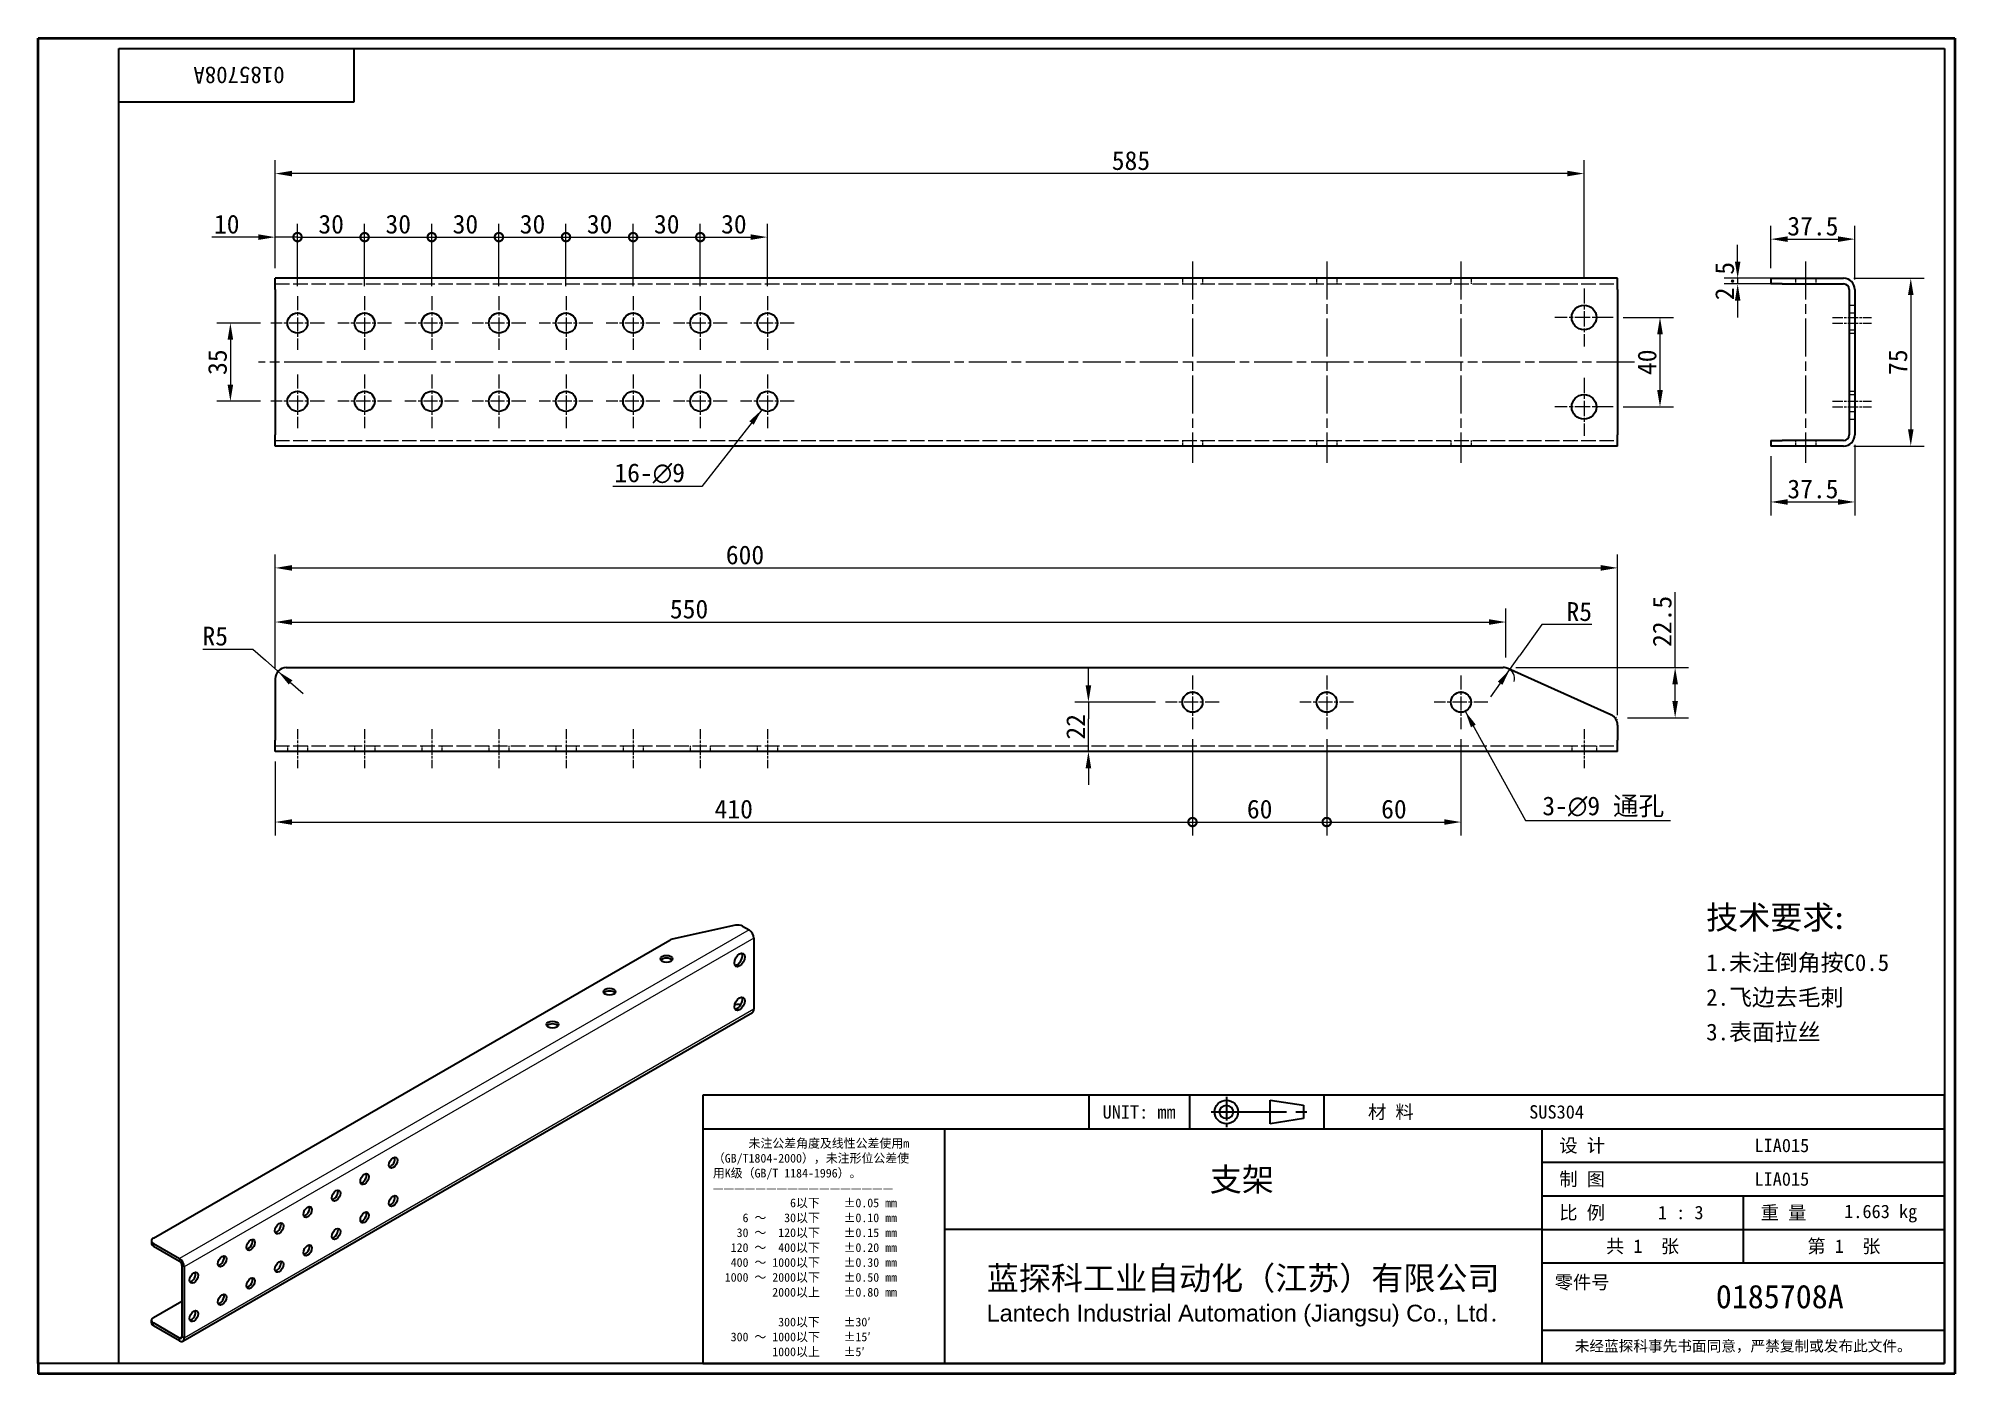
# Model space of a CAD drawing. Header units: millimetres. Extents: x 18 to 875, y 16 to 614.
import ezdxf
from ezdxf.enums import TextEntityAlignment as Align

# ---------------------------------------------------------------- set-up
doc = ezdxf.new("R2010")
doc.units = ezdxf.units.MM
doc.header["$LTSCALE"] = 3
for name, pattern in [('CHAIN', [0.3543, 0.2362, -0.0295, 0.0591, -0.0295]), ('DASHED', [0.2067, 0.1654, -0.0413]), ('DOTTED', [0.0482, 0.0069, -0.0413])]:
    doc.linetypes.add(name, pattern=pattern)
for name, color, linetype, lineweight in [('1', 7, 'Continuous', 18), ('可见 (ISO)', 7, 'Continuous', 25), ('可见窄的 (ISO)', 7, 'Continuous', 18), ('图框 (ISO)', 7, 'Continuous', 35), ('标题 (ISO)', 7, 'Continuous', 25), ('草图几何图元 (ISO)', 7, 'Continuous', 18)]:
    doc.layers.add(name, color=color, linetype=linetype, lineweight=lineweight)
for name, color, linetype, lineweight, true_color in [('中心标记 (ISO)', 1, 'CHAIN', 18, 0xff0000), ('中心线 (ISO)', 1, 'CHAIN', 18, 0xff0000), ('尺寸 (ISO)', 7, 'Continuous', 18, 0x008000), ('符号 (ISO)', 7, 'Continuous', 18, 0x008000), ('隐藏 (ISO)', 5, 'DASHED', 18, 0x0000ff)]:
    doc.layers.add(name, color=color, linetype=linetype, lineweight=lineweight, true_color=true_color)
doc.styles.add('文本样式164', font='SimSun.ttf')
doc.styles.add('文本样式165', font='SimSun.ttf')
doc.styles.add('文本样式74', font='SimSun.ttf')
doc.styles.add('最新国标', font='simfang.ttf')
doc.styles.add('注释文本 (ISO)', font='simfang.ttf')
doc.dimstyles.new('默认 (GB)', dxfattribs={"dimscale": 3, "dimtxt": 2.8, "dimasz": 2.5, "dimexe": 2, "dimexo": 1.5, "dimgap": 0.5, "dimtad": 1, "dimtoh": 1, "dimdsep": 46, "dimtxsty": '最新国标', "dimcen": 0.09, "dimdle": 10, "dimclrd": 256, "dimclre": 256, "dimclrt": 256, "dimazin": 2, "dimtfac": 0.535714, "dimtdec": 3, "dimtmove": 0, "dimatfit": 3, "dimfxl": 0, "dimtolj": 1, "dimlwd": -1, "dimlwe": -1, "dimarcsym": 0})
doc.dimstyles.new('默认 (GB)$7', dxfattribs={"dimscale": 3, "dimtxt": 2.8, "dimasz": 2.5, "dimexe": 2, "dimexo": 1.5, "dimgap": 0.5, "dimtad": 1, "dimtoh": 1, "dimdsep": 46, "dimtxsty": '最新国标', "dimcen": 0.09, "dimdle": 10, "dimclrd": 256, "dimclre": 256, "dimclrt": 256, "dimazin": 2, "dimtfac": 0.535714, "dimtdec": 3, "dimtmove": 0, "dimatfit": 3, "dimfxl": 0, "dimtolj": 1, "dimlwd": -1, "dimlwe": -1, "dimarcsym": 0})

msp = doc.modelspace()

# ---------------------------------------------------------------- texts
at = {"layer": '符号 (ISO)'}
for s, insert, char_height, width, attachment_point, line_spacing_factor, style in [('16-\\fAIGDT|b0|i0;{\\H8.4000;n}\\fFangSong|b0|i0;{\\H8.4000;9 }', (307.021, 414.508), 8.4, 41.26063, 9, 0.49, '最新国标'), ('3-\\fAIGDT|b0|i0;{\\H8.4000;n}\\fFangSong|b0|i0;{\\H8.4000;9 通孔}', (690.188, 265.232), 8.4, 60.31242, 7, 0.49, '最新国标'), ('{\\H1.75x;技术要求\\fCalibri|b0|i0|c0|p34;:\\fFangSong|b0|i0|c134|p49;\\P\\H0.71429x;1.未注倒角按C0.5\\P2.飞边去毛刺\\P3.表面拉丝}', (763.441, 195.224), 6, 89.82456, 4, 1.240703, '注释文本 (ISO)')]:
    msp.add_mtext(s, dxfattribs=dict(at, insert=insert, char_height=char_height, width=width, attachment_point=attachment_point, line_spacing_factor=line_spacing_factor, style=style))

# ---------------------------------------------------------------- blocks, each defined once
blk = doc.blocks.new('图框 最新国标')
at = {"layer": '图框 (ISO)'}
for p, q in [((6, 7), (6, 204.5)), ((6, 204.5), (291.5, 204.5)), ((291.5, 204.5), (291.5, 5.5)), ((6, 7), (6, 5.5)), ((6, 7), (6, 5.5)), ((291.5, 5.5), (6, 5.5))]:
    blk.add_line(p, q, dxfattribs=at)
at = {"layer": '图框 (ISO)', "color": 7, "linetype": 'Continuous', "lineweight": 25}
for p, q in [((18, 203), (290, 203)), ((18, 7), (18, 203)), ((18, 203), (290, 203)), ((53, 203), (53, 195)), ((290, 203), (290, 7)), ((290, 203), (290, 7)), ((53, 195), (18, 195)), ((290, 7), (6, 7)), ((290, 7), (18, 7))]:
    blk.add_line(p, q, dxfattribs=at)
at = {"layer": '图框 (ISO)', "style": '文本样式74'}
blk.add_attdef('零件代号_001', (42.7, 200.25), '', height=2.5, rotation=180, dxfattribs=at)
blk = doc.blocks.new('标题栏 最新国标')
at = {"layer": '标题 (ISO)'}
for p, q in [((381.98, -183.84), (196.98, -183.84)), ((196.98, -183.84), (196.98, -223.84)), ((254.48, -183.84), (254.48, -188.84)), ((269.48, -183.84), (269.48, -188.84)), ((281.48, -188.09), (281.48, -184.59)), ((281.48, -184.59), (286.48, -185.34)), ((286.48, -185.34), (286.48, -187.34)), ((289.48, -183.84), (289.48, -188.84)), ((381.98, -223.84), (381.98, -183.84)), ((383.48, -183.84), (383.48, -225.34)), ((286.48, -187.34), (281.48, -188.09)), ((196.98, -188.84), (381.98, -188.84)), ((232.98, -188.84), (232.98, -223.84)), ((321.98, -188.84), (321.98, -223.84)), ((321.98, -193.84), (381.98, -193.84)), ((321.98, -198.84), (381.98, -198.84)), ((351.98, -198.84), (351.98, -208.84)), ((321.98, -203.84), (232.98, -203.84)), ((321.98, -203.84), (381.98, -203.84)), ((321.98, -208.84), (381.98, -208.84)), ((321.98, -218.84), (381.98, -218.84)), ((196.98, -223.84), (381.98, -223.84)), ((383.48, -225.34), (196.98, -225.34))]:
    blk.add_line(p, q, dxfattribs=at)
at = {"layer": '标题 (ISO)', "linetype": 'CHAIN', "ltscale": 5.000333}
blk.add_line((274.98, -184.09), (274.98, -188.59), dxfattribs=at)
at = {"layer": '标题 (ISO)', "linetype": 'CHAIN', "ltscale": 15.834605}
blk.add_line((272.73, -186.34), (286.98, -186.34), dxfattribs=at)
at = {"layer": '标题 (ISO)'}
for radius in [1.75, 1]:
    blk.add_circle((274.98, -186.34), radius, dxfattribs=at)
at = {"layer": '1', "style": '文本样式164'}
for s, p in [('UNIT: mm', (261.98, -186.34)), ('材 料', (299.48, -186.34)), ('设 计', (327.98, -191.34)), ('制 图', (327.98, -196.34)), ('比 例', (327.98, -201.34)), ('重 量', (357.98, -201.34)), ('共 1  张', (336.98, -206.34)), ('第 1  张', (366.98, -206.34))]:
    blk.add_text(s, height=2, dxfattribs=at).set_placement(p, align=Align.MIDDLE_CENTER)
at = {"layer": '标题 (ISO)', "style": '注释文本 (ISO)'}
for s, insert, char_height, attachment_point, line_spacing_factor in [('\\fSimSun|b0|i0;{\\H1.3000;      未注公差角度及线性公差使用m\\P}\\fSimSun|b0|i0;{\\H1.3000;（GB/T1804-2000），未注形位公差使\\P}\\fSimSun|b0|i0;{\\H1.3000;用K级（GB/T 1184-1996）。\\P}\\fSimSun|b0|i0;{\\H1.3000;—————————————————\\P}\\fSimSun|b0|i0;{\\H1.3000;             6以下    ±0.05 mm\\P}\\fSimSun|b0|i0;{\\H1.3000;     6 ～   30以下    ±0.10 mm\\P}\\fSimSun|b0|i0;{\\H1.3000;    30 ～  120以下    ±0.15 mm\\P}\\fSimSun|b0|i0;{\\H1.3000;   120 ～  400以下    ±0.20 mm\\P}\\fSimSun|b0|i0;{\\H1.3000;   400 ～ 1000以下    ±0.30 mm\\P}\\fSimSun|b0|i0;{\\H1.3000;  1000 ～ 2000以下    ±0.50 mm\\P}\\fSimSun|b0|i0;{\\H1.3000;          2000以上    ±0.80 mm\\P}\\fSimSun|b0|i0;{\\H1.3000;\\P}\\fSimSun|b0|i0;{\\H1.3000;           300以下    ±30′\\P}\\fSimSun|b0|i0;{\\H1.3000;   300 ～ 1000以下    ±15′\\P}\\fSimSun|b0|i0;{\\H1.3000;          1000以上    ±5′}', (198.48, -206.63), 1.3, 4, 1.023913), ('{\\fMicrosoft YaHei|b0|i0|c134|p34;\\H1.75x;蓝探科工业自动化（江苏）有限公司\\P\\fArial|b0|i0|c0|p34;\\H0.71429x;Lantech Industrial Automation (Jiangsu) Co., Ltd\\fFangSong|b0|i0|c134|p49;.\\H1.15195x; }', (277.48, -213.84), 2, 5, 0.978695)]:
    blk.add_mtext(s, dxfattribs=dict(at, insert=insert, char_height=char_height, attachment_point=attachment_point, line_spacing_factor=line_spacing_factor))
at = {"layer": '标题 (ISO)', "attachment_point": 5, "style": '注释文本 (ISO)'}
for s, insert, char_height in [('\\fFangSong|b0|i0;零件号', (327.98, -211.84), 2), ('\\fSimSun|b0|i0;{\\H1.6000;未经蓝探科事先书面同意，严禁复制或发布此文件。}', (351.98, -221.34), 1.6)]:
    blk.add_mtext(s, dxfattribs=dict(at, insert=insert, char_height=char_height))
at = {"layer": '标题 (ISO)'}
for tag, p, height, style in [('材料_001', (320.09, -187.33), 2, '注释文本 (ISO)'), ('设计人_001', (353.65, -192.33), 2, '注释文本 (ISO)'), ('库存编号_001', (272.51, -198.15), 3.5, '文本样式165'), ('设计人_001', (353.65, -197.33), 2, '注释文本 (ISO)'), ('视图比例_001', (339.26, -202.33), 2, '注释文本 (ISO)'), ('质量\\P3;_001', (367.02, -202.16), 2, '注释文本 (ISO)'), ('零件代号_001', (347.9, -215.59), 3.5, '文本样式165')]:
    blk.add_attdef(tag, p, '', height=height, dxfattribs=dict(at, style=style))
blk = doc.blocks.new('*D5')
at = {"layer": 'Defpoints', "color": 0, "transparency": 16777216}
for p in [(797.38, 506.21), (777.51, 503.71), (797.38, 503.71)]:
    blk.add_point(p, dxfattribs=at)
at = {"layer": '尺寸 (ISO)', "color": 116, "true_color": 0x00803f, "transparency": 16777216}
for p, q in [((777.51, 513.71), (777.51, 521.21)), ((792.88, 506.21), (771.51, 506.21)), ((777.51, 506.21), (777.51, 503.71)), ((792.88, 503.71), (771.51, 503.71)), ((777.51, 496.21), (777.51, 488.71))]:
    blk.add_line(p, q, dxfattribs=at)
for points in [[(776.26, 513.71), (778.76, 513.71), (777.51, 506.21)], [(776.26, 496.21), (778.76, 496.21), (777.51, 503.71)]]:
    blk.add_solid(points, dxfattribs=at)
at = {"layer": '尺寸 (ISO)', "transparency": 16777216, "insert": (771.74, 504.96), "char_height": 8.4, "attachment_point": 5, "rotation": 90, "style": '最新国标'}
blk.add_mtext('\\A1;2.5', dxfattribs=at)
blk = doc.blocks.new('*D6')
at = {"layer": 'Defpoints', "color": 0, "transparency": 16777216}
for p in [(829.88, 523.72), (792.38, 506.21), (829.88, 501.21)]:
    blk.add_point(p, dxfattribs=at)
at = {"layer": '尺寸 (ISO)', "color": 116, "true_color": 0x00803f, "transparency": 16777216}
for p, q in [((792.38, 510.71), (792.38, 529.72)), ((799.88, 523.72), (822.38, 523.72)), ((829.88, 505.71), (829.88, 529.72))]:
    blk.add_line(p, q, dxfattribs=at)
for points in [[(799.88, 524.97), (799.88, 522.47), (792.38, 523.72)], [(822.38, 524.97), (822.38, 522.47), (829.88, 523.72)]]:
    blk.add_solid(points, dxfattribs=at)
at = {"layer": '尺寸 (ISO)', "transparency": 16777216, "insert": (811.13, 529.49), "char_height": 8.4, "attachment_point": 5, "style": '最新国标'}
blk.add_mtext('\\A1;37.5', dxfattribs=at)
blk = doc.blocks.new('*D7')
at = {"layer": 'Defpoints', "color": 0, "transparency": 16777216}
for p in [(721.84, 488.71), (742.8, 488.71), (721.84, 448.71)]:
    blk.add_point(p, dxfattribs=at)
at = {"layer": '尺寸 (ISO)', "color": 116, "true_color": 0x00803f, "transparency": 16777216}
for p, q in [((726.34, 488.71), (748.8, 488.71)), ((742.8, 456.21), (742.8, 481.21)), ((726.34, 448.71), (748.8, 448.71))]:
    blk.add_line(p, q, dxfattribs=at)
for points in [[(741.55, 481.21), (744.05, 481.21), (742.8, 488.71)], [(741.55, 456.21), (744.05, 456.21), (742.8, 448.71)]]:
    blk.add_solid(points, dxfattribs=at)
at = {"layer": '尺寸 (ISO)', "transparency": 16777216, "insert": (737.05, 468.68), "char_height": 8.4, "attachment_point": 5, "rotation": 90, "style": '最新国标'}
blk.add_mtext('\\A1;40', dxfattribs=at)
blk = doc.blocks.new('*D8')
at = {"layer": 'Defpoints', "color": 0, "transparency": 16777216}
for p in [(121.84, 486.21), (103.84, 451.21), (121.84, 451.21)]:
    blk.add_point(p, dxfattribs=at)
at = {"layer": '尺寸 (ISO)', "color": 116, "true_color": 0x00803f, "transparency": 16777216}
for p, q in [((117.34, 486.21), (97.84, 486.21)), ((103.84, 478.71), (103.84, 458.71)), ((117.34, 451.21), (97.84, 451.21))]:
    blk.add_line(p, q, dxfattribs=at)
for points in [[(102.59, 478.71), (105.09, 478.71), (103.84, 486.21)], [(102.59, 458.71), (105.09, 458.71), (103.84, 451.21)]]:
    blk.add_solid(points, dxfattribs=at)
at = {"layer": '尺寸 (ISO)', "transparency": 16777216, "insert": (98.1, 468.71), "char_height": 8.4, "attachment_point": 5, "rotation": 90, "style": '最新国标'}
blk.add_mtext('\\A1;35', dxfattribs=at)
blk = doc.blocks.new('*D9')
at = {"layer": 'Defpoints', "color": 0, "transparency": 16777216}
for p in [(673.84, 352.54), (123.84, 327.2), (673.84, 332.2)]:
    blk.add_point(p, dxfattribs=at)
at = {"layer": '尺寸 (ISO)', "color": 116, "true_color": 0x00803f, "transparency": 16777216}
for p, q in [((123.84, 331.7), (123.84, 358.54)), ((131.34, 352.54), (666.34, 352.54)), ((673.84, 336.7), (673.84, 358.54))]:
    blk.add_line(p, q, dxfattribs=at)
for points in [[(131.34, 353.79), (131.34, 351.29), (123.84, 352.54)], [(666.34, 353.79), (666.34, 351.29), (673.84, 352.54)]]:
    blk.add_solid(points, dxfattribs=at)
at = {"layer": '尺寸 (ISO)', "transparency": 16777216, "insert": (308.84, 358.29), "char_height": 8.4, "attachment_point": 5, "style": '最新国标'}
blk.add_mtext('\\A1;550', dxfattribs=at)
blk = doc.blocks.new('*D10')
at = {"layer": 'Defpoints', "color": 0, "transparency": 16777216}
for p in [(673.84, 332.2), (723.84, 309.7), (749.57, 309.7)]:
    blk.add_point(p, dxfattribs=at)
at = {"layer": '尺寸 (ISO)', "color": 116, "true_color": 0x00803f, "transparency": 16777216}
for p, q in [((749.57, 332.2), (749.57, 365.89)), ((678.34, 332.2), (755.57, 332.2)), ((749.57, 317.2), (749.57, 324.7)), ((728.34, 309.7), (755.57, 309.7))]:
    blk.add_line(p, q, dxfattribs=at)
for points in [[(748.32, 324.7), (750.82, 324.7), (749.57, 332.2)], [(748.32, 317.2), (750.82, 317.2), (749.57, 309.7)]]:
    blk.add_solid(points, dxfattribs=at)
at = {"layer": '尺寸 (ISO)', "transparency": 16777216, "insert": (743.8, 352.8), "char_height": 8.4, "attachment_point": 5, "rotation": 90, "style": '最新国标'}
blk.add_mtext('\\A1;22.5', dxfattribs=at)
blk = doc.blocks.new('*D11')
at = {"layer": 'Defpoints', "color": 0, "transparency": 16777216}
for p in [(672.77, 327.2), (675.66, 331.28)]:
    blk.add_point(p, dxfattribs=at)
at = {"layer": '尺寸 (ISO)', "color": 116, "true_color": 0x00803f, "transparency": 16777216}
for p, q in [((689.92, 351.42), (679.99, 337.41)), ((712.27, 351.42), (689.92, 351.42)), ((675.66, 331.28), (679.99, 337.41)), ((672.77, 327.2), (675.66, 331.28)), ((671.33, 325.16), (666.99, 319.04))]:
    blk.add_line(p, q, dxfattribs=at)
blk.add_arc((672.77, 327.2), 5, 345.94095, 65.77225, dxfattribs=at)
blk.add_solid([(670.31, 325.89), (672.35, 324.44), (675.66, 331.28)], dxfattribs=at)
at = {"layer": '尺寸 (ISO)', "transparency": 16777216, "insert": (706.7, 357.16), "char_height": 8.4, "attachment_point": 5, "style": '最新国标'}
blk.add_mtext('\\A1;R5', dxfattribs=at)
blk = doc.blocks.new('*D12')
at = {"layer": 'Defpoints', "color": 0, "transparency": 16777216}
for p in [(125.1, 330.51), (128.84, 327.2)]:
    blk.add_point(p, dxfattribs=at)
at = {"layer": '尺寸 (ISO)', "color": 116, "true_color": 0x00803f, "transparency": 16777216}
for p, q in [((91.5, 340.44), (113.85, 340.44)), ((113.85, 340.44), (119.48, 335.48)), ((125.1, 330.51), (119.48, 335.48)), ((128.84, 327.2), (125.1, 330.51)), ((130.72, 325.55), (136.34, 320.58))]:
    blk.add_line(p, q, dxfattribs=at)
blk.add_solid([(131.55, 326.49), (129.89, 324.61), (125.1, 330.51)], dxfattribs=at)
at = {"layer": '尺寸 (ISO)', "transparency": 16777216, "insert": (97.07, 346.19), "char_height": 8.4, "attachment_point": 5, "style": '最新国标'}
blk.add_mtext('\\A1;R5', dxfattribs=at)
blk = doc.blocks.new('*D13')
at = {"layer": 'Defpoints', "color": 0, "transparency": 16777216}
for p in [(824.88, 506.21), (824.88, 431.21), (854.88, 431.21)]:
    blk.add_point(p, dxfattribs=at)
at = {"layer": '尺寸 (ISO)', "color": 116, "true_color": 0x00803f, "transparency": 16777216}
for p, q in [((829.38, 506.21), (860.88, 506.21)), ((854.88, 498.71), (854.88, 438.71)), ((829.38, 431.21), (860.88, 431.21))]:
    blk.add_line(p, q, dxfattribs=at)
for points in [[(853.63, 498.71), (856.13, 498.71), (854.88, 506.21)], [(853.63, 438.71), (856.13, 438.71), (854.88, 431.21)]]:
    blk.add_solid(points, dxfattribs=at)
at = {"layer": '尺寸 (ISO)', "transparency": 16777216, "insert": (849.14, 468.71), "char_height": 8.4, "attachment_point": 5, "rotation": 90, "style": '最新国标'}
blk.add_mtext('\\A1;75', dxfattribs=at)
blk = doc.blocks.new('*D14')
at = {"layer": 'Defpoints', "color": 0, "transparency": 16777216}
for p in [(792.38, 431.21), (829.88, 436.21), (829.88, 406.21)]:
    blk.add_point(p, dxfattribs=at)
at = {"layer": '尺寸 (ISO)', "color": 116, "true_color": 0x00803f, "transparency": 16777216}
for p, q in [((829.88, 431.71), (829.88, 400.21)), ((792.38, 426.71), (792.38, 400.21)), ((799.88, 406.21), (822.38, 406.21))]:
    blk.add_line(p, q, dxfattribs=at)
for points in [[(799.88, 407.46), (799.88, 404.96), (792.38, 406.21)], [(822.38, 407.46), (822.38, 404.96), (829.88, 406.21)]]:
    blk.add_solid(points, dxfattribs=at)
at = {"layer": '尺寸 (ISO)', "transparency": 16777216, "insert": (811.13, 411.98), "char_height": 8.4, "attachment_point": 5, "style": '最新国标'}
blk.add_mtext('\\A1;37.5', dxfattribs=at)
blk = doc.blocks.new('*D15')
at = {"layer": 'Defpoints', "color": 0, "transparency": 16777216}
for p in [(123.84, 553.03), (123.84, 506.21), (708.84, 501.71)]:
    blk.add_point(p, dxfattribs=at)
at = {"layer": '尺寸 (ISO)', "color": 116, "true_color": 0x00803f, "transparency": 16777216}
for p, q in [((123.84, 510.71), (123.84, 559.03)), ((708.84, 506.21), (708.84, 559.03)), ((701.34, 553.03), (131.34, 553.03))]:
    blk.add_line(p, q, dxfattribs=at)
for points in [[(131.34, 554.28), (131.34, 551.78), (123.84, 553.03)], [(701.34, 554.28), (701.34, 551.78), (708.84, 553.03)]]:
    blk.add_solid(points, dxfattribs=at)
at = {"layer": '尺寸 (ISO)', "transparency": 16777216, "insert": (506.34, 558.78), "char_height": 8.4, "attachment_point": 5, "style": '最新国标'}
blk.add_mtext('\\A1;585', dxfattribs=at)
blk = doc.blocks.new('_DotSmall')
at = {"color": 0, "linetype": 'ByBlock', "const_width": 0.5}
blk.add_lwpolyline([(-0.0625, 0, 1), (0.0625, 0, 1)], format="xyb", close=True, dxfattribs=at)
blk = doc.blocks.new('*D16')
at = {"layer": 'Defpoints', "color": 0, "transparency": 16777216}
for p in [(133.84, 524.62), (123.84, 506.21), (133.84, 498.21)]:
    blk.add_point(p, dxfattribs=at)
at = {"layer": '尺寸 (ISO)', "color": 116, "true_color": 0x00803f, "transparency": 16777216}
for p, q in [((116.34, 524.62), (95.57, 524.62)), ((123.84, 510.71), (123.84, 530.62)), ((133.84, 524.62), (123.84, 524.62)), ((133.84, 502.71), (133.84, 530.62)), ((133.84, 524.62), (148.84, 524.62))]:
    blk.add_line(p, q, dxfattribs=at)
blk.add_solid([(116.34, 525.87), (116.34, 523.37), (123.84, 524.62)], dxfattribs=at)
at = {"layer": '尺寸 (ISO)', "color": 116, "true_color": 0x00803f, "transparency": 16777216, "xscale": 7.5, "yscale": 7.5, "zscale": 7.5, "rotation": 180}
blk.add_blockref('_DotSmall', (133.84, 524.62), dxfattribs=at)
at = {"layer": '尺寸 (ISO)', "transparency": 16777216, "insert": (102.21, 530.37), "char_height": 8.4, "attachment_point": 5, "style": '最新国标'}
blk.add_mtext('\\A1;10', dxfattribs=at)
blk = doc.blocks.new('*D18')
at = {"layer": 'Defpoints', "color": 0, "transparency": 16777216}
for p in [(163.84, 524.62), (133.84, 498.21), (163.84, 498.21)]:
    blk.add_point(p, dxfattribs=at)
at = {"layer": '尺寸 (ISO)', "color": 116, "true_color": 0x00803f, "transparency": 16777216}
for p, q in [((133.84, 502.71), (133.84, 530.62)), ((133.84, 524.62), (163.84, 524.62)), ((163.84, 502.71), (163.84, 530.62))]:
    blk.add_line(p, q, dxfattribs=at)
at = {"layer": '尺寸 (ISO)', "color": 116, "true_color": 0x00803f, "transparency": 16777216, "xscale": 7.5, "yscale": 7.5, "zscale": 7.5, "rotation": 180}
blk.add_blockref('_DotSmall', (133.84, 524.62), dxfattribs=at)
at = {"layer": '尺寸 (ISO)', "color": 116, "true_color": 0x00803f, "transparency": 16777216, "xscale": 7.5, "yscale": 7.5, "zscale": 7.5}
blk.add_blockref('_DotSmall', (163.84, 524.62), dxfattribs=at)
at = {"layer": '尺寸 (ISO)', "transparency": 16777216, "insert": (148.87, 530.37), "char_height": 8.4, "attachment_point": 5, "style": '最新国标'}
blk.add_mtext('\\A1;30', dxfattribs=at)
blk = doc.blocks.new('*D19')
at = {"layer": 'Defpoints', "color": 0, "transparency": 16777216}
for p in [(193.84, 524.62), (163.84, 498.21), (193.84, 498.21)]:
    blk.add_point(p, dxfattribs=at)
at = {"layer": '尺寸 (ISO)', "color": 116, "true_color": 0x00803f, "transparency": 16777216}
for p, q in [((163.84, 502.71), (163.84, 530.62)), ((163.84, 524.62), (193.84, 524.62)), ((193.84, 502.71), (193.84, 530.62))]:
    blk.add_line(p, q, dxfattribs=at)
at = {"layer": '尺寸 (ISO)', "color": 116, "true_color": 0x00803f, "transparency": 16777216, "xscale": 7.5, "yscale": 7.5, "zscale": 7.5, "rotation": 180}
blk.add_blockref('_DotSmall', (163.84, 524.62), dxfattribs=at)
at = {"layer": '尺寸 (ISO)', "color": 116, "true_color": 0x00803f, "transparency": 16777216, "xscale": 7.5, "yscale": 7.5, "zscale": 7.5}
blk.add_blockref('_DotSmall', (193.84, 524.62), dxfattribs=at)
at = {"layer": '尺寸 (ISO)', "transparency": 16777216, "insert": (178.87, 530.37), "char_height": 8.4, "attachment_point": 5, "style": '最新国标'}
blk.add_mtext('\\A1;30', dxfattribs=at)
blk = doc.blocks.new('*D20')
at = {"layer": 'Defpoints', "color": 0, "transparency": 16777216}
for p in [(223.84, 524.62), (193.84, 498.21), (223.84, 498.21)]:
    blk.add_point(p, dxfattribs=at)
at = {"layer": '尺寸 (ISO)', "color": 116, "true_color": 0x00803f, "transparency": 16777216}
for p, q in [((193.84, 502.71), (193.84, 530.62)), ((193.84, 524.62), (223.84, 524.62)), ((223.84, 502.71), (223.84, 530.62))]:
    blk.add_line(p, q, dxfattribs=at)
at = {"layer": '尺寸 (ISO)', "color": 116, "true_color": 0x00803f, "transparency": 16777216, "xscale": 7.5, "yscale": 7.5, "zscale": 7.5, "rotation": 180}
blk.add_blockref('_DotSmall', (193.84, 524.62), dxfattribs=at)
at = {"layer": '尺寸 (ISO)', "color": 116, "true_color": 0x00803f, "transparency": 16777216, "xscale": 7.5, "yscale": 7.5, "zscale": 7.5}
blk.add_blockref('_DotSmall', (223.84, 524.62), dxfattribs=at)
at = {"layer": '尺寸 (ISO)', "transparency": 16777216, "insert": (208.87, 530.37), "char_height": 8.4, "attachment_point": 5, "style": '最新国标'}
blk.add_mtext('\\A1;30', dxfattribs=at)
blk = doc.blocks.new('*D21')
at = {"layer": 'Defpoints', "color": 0, "transparency": 16777216}
for p in [(253.84, 524.62), (223.84, 498.21), (253.84, 498.21)]:
    blk.add_point(p, dxfattribs=at)
at = {"layer": '尺寸 (ISO)', "color": 116, "true_color": 0x00803f, "transparency": 16777216}
for p, q in [((223.84, 502.71), (223.84, 530.62)), ((223.84, 524.62), (253.84, 524.62)), ((253.84, 502.71), (253.84, 530.62))]:
    blk.add_line(p, q, dxfattribs=at)
at = {"layer": '尺寸 (ISO)', "color": 116, "true_color": 0x00803f, "transparency": 16777216, "xscale": 7.5, "yscale": 7.5, "zscale": 7.5, "rotation": 180}
blk.add_blockref('_DotSmall', (223.84, 524.62), dxfattribs=at)
at = {"layer": '尺寸 (ISO)', "color": 116, "true_color": 0x00803f, "transparency": 16777216, "xscale": 7.5, "yscale": 7.5, "zscale": 7.5}
blk.add_blockref('_DotSmall', (253.84, 524.62), dxfattribs=at)
at = {"layer": '尺寸 (ISO)', "transparency": 16777216, "insert": (238.87, 530.37), "char_height": 8.4, "attachment_point": 5, "style": '最新国标'}
blk.add_mtext('\\A1;30', dxfattribs=at)
blk = doc.blocks.new('*D22')
at = {"layer": 'Defpoints', "color": 0, "transparency": 16777216}
for p in [(283.84, 524.62), (253.84, 498.21), (283.84, 498.21)]:
    blk.add_point(p, dxfattribs=at)
at = {"layer": '尺寸 (ISO)', "color": 116, "true_color": 0x00803f, "transparency": 16777216}
for p, q in [((253.84, 502.71), (253.84, 530.62)), ((253.84, 524.62), (283.84, 524.62)), ((283.84, 502.71), (283.84, 530.62))]:
    blk.add_line(p, q, dxfattribs=at)
at = {"layer": '尺寸 (ISO)', "color": 116, "true_color": 0x00803f, "transparency": 16777216, "xscale": 7.5, "yscale": 7.5, "zscale": 7.5, "rotation": 180}
blk.add_blockref('_DotSmall', (253.84, 524.62), dxfattribs=at)
at = {"layer": '尺寸 (ISO)', "color": 116, "true_color": 0x00803f, "transparency": 16777216, "xscale": 7.5, "yscale": 7.5, "zscale": 7.5}
blk.add_blockref('_DotSmall', (283.84, 524.62), dxfattribs=at)
at = {"layer": '尺寸 (ISO)', "transparency": 16777216, "insert": (268.87, 530.37), "char_height": 8.4, "attachment_point": 5, "style": '最新国标'}
blk.add_mtext('\\A1;30', dxfattribs=at)
blk = doc.blocks.new('*D23')
at = {"layer": 'Defpoints', "color": 0, "transparency": 16777216}
for p in [(313.84, 524.62), (283.84, 498.21), (313.84, 498.21)]:
    blk.add_point(p, dxfattribs=at)
at = {"layer": '尺寸 (ISO)', "color": 116, "true_color": 0x00803f, "transparency": 16777216}
for p, q in [((283.84, 502.71), (283.84, 530.62)), ((283.84, 524.62), (313.84, 524.62)), ((313.84, 502.71), (313.84, 530.62))]:
    blk.add_line(p, q, dxfattribs=at)
at = {"layer": '尺寸 (ISO)', "color": 116, "true_color": 0x00803f, "transparency": 16777216, "xscale": 7.5, "yscale": 7.5, "zscale": 7.5, "rotation": 180}
blk.add_blockref('_DotSmall', (283.84, 524.62), dxfattribs=at)
at = {"layer": '尺寸 (ISO)', "color": 116, "true_color": 0x00803f, "transparency": 16777216, "xscale": 7.5, "yscale": 7.5, "zscale": 7.5}
blk.add_blockref('_DotSmall', (313.84, 524.62), dxfattribs=at)
at = {"layer": '尺寸 (ISO)', "transparency": 16777216, "insert": (298.87, 530.37), "char_height": 8.4, "attachment_point": 5, "style": '最新国标'}
blk.add_mtext('\\A1;30', dxfattribs=at)
blk = doc.blocks.new('*D24')
at = {"layer": 'Defpoints', "color": 0, "transparency": 16777216}
for p in [(343.84, 524.62), (313.84, 498.21), (343.84, 498.21)]:
    blk.add_point(p, dxfattribs=at)
at = {"layer": '尺寸 (ISO)', "color": 116, "true_color": 0x00803f, "transparency": 16777216}
for p, q in [((313.84, 502.71), (313.84, 530.62)), ((313.84, 524.62), (336.34, 524.62)), ((343.84, 502.71), (343.84, 530.62))]:
    blk.add_line(p, q, dxfattribs=at)
blk.add_solid([(336.34, 525.87), (336.34, 523.37), (343.84, 524.62)], dxfattribs=at)
at = {"layer": '尺寸 (ISO)', "color": 116, "true_color": 0x00803f, "transparency": 16777216, "xscale": 7.5, "yscale": 7.5, "zscale": 7.5, "rotation": 180}
blk.add_blockref('_DotSmall', (313.84, 524.62), dxfattribs=at)
at = {"layer": '尺寸 (ISO)', "transparency": 16777216, "insert": (328.87, 530.37), "char_height": 8.4, "attachment_point": 5, "style": '最新国标'}
blk.add_mtext('\\A1;30', dxfattribs=at)
blk = doc.blocks.new('*D25')
at = {"layer": 'Defpoints', "color": 0, "transparency": 16777216}
for p in [(723.84, 376.74), (123.84, 327.2), (723.84, 306.47)]:
    blk.add_point(p, dxfattribs=at)
at = {"layer": '尺寸 (ISO)', "color": 116, "true_color": 0x00803f, "transparency": 16777216}
for p, q in [((123.84, 331.7), (123.84, 382.74)), ((723.84, 310.97), (723.84, 382.74)), ((131.34, 376.74), (716.34, 376.74))]:
    blk.add_line(p, q, dxfattribs=at)
for points in [[(131.34, 377.99), (131.34, 375.49), (123.84, 376.74)], [(716.34, 377.99), (716.34, 375.49), (723.84, 376.74)]]:
    blk.add_solid(points, dxfattribs=at)
at = {"layer": '尺寸 (ISO)', "transparency": 16777216, "insert": (333.84, 382.48), "char_height": 8.4, "attachment_point": 5, "style": '最新国标'}
blk.add_mtext('\\A1;600', dxfattribs=at)
blk = doc.blocks.new('*D26')
at = {"layer": 'Defpoints', "color": 0, "transparency": 16777216}
for p in [(533.84, 304.7), (123.84, 294.7), (533.84, 263.12)]:
    blk.add_point(p, dxfattribs=at)
at = {"layer": '尺寸 (ISO)', "color": 116, "true_color": 0x00803f, "transparency": 16777216}
for p, q in [((533.84, 300.2), (533.84, 257.12)), ((123.84, 290.2), (123.84, 257.12)), ((131.34, 263.12), (533.84, 263.12))]:
    blk.add_line(p, q, dxfattribs=at)
blk.add_solid([(131.34, 264.37), (131.34, 261.87), (123.84, 263.12)], dxfattribs=at)
at = {"layer": '尺寸 (ISO)', "color": 116, "true_color": 0x00803f, "transparency": 16777216, "xscale": 7.5, "yscale": 7.5, "zscale": 7.5}
blk.add_blockref('_DotSmall', (533.84, 263.12), dxfattribs=at)
at = {"layer": '尺寸 (ISO)', "transparency": 16777216, "insert": (328.81, 268.86), "char_height": 8.4, "attachment_point": 5, "style": '最新国标'}
blk.add_mtext('\\A1;410', dxfattribs=at)
blk = doc.blocks.new('*D27')
at = {"layer": 'Defpoints', "color": 0, "transparency": 16777216}
for p in [(533.84, 304.7), (593.84, 304.7), (593.84, 263.12)]:
    blk.add_point(p, dxfattribs=at)
at = {"layer": '尺寸 (ISO)', "color": 116, "true_color": 0x00803f, "transparency": 16777216}
for p, q in [((533.84, 300.2), (533.84, 257.12)), ((593.84, 300.2), (593.84, 257.12)), ((533.84, 263.12), (593.84, 263.12))]:
    blk.add_line(p, q, dxfattribs=at)
at = {"layer": '尺寸 (ISO)', "color": 116, "true_color": 0x00803f, "transparency": 16777216, "xscale": 7.5, "yscale": 7.5, "zscale": 7.5, "rotation": 180}
blk.add_blockref('_DotSmall', (533.84, 263.12), dxfattribs=at)
at = {"layer": '尺寸 (ISO)', "color": 116, "true_color": 0x00803f, "transparency": 16777216, "xscale": 7.5, "yscale": 7.5, "zscale": 7.5}
blk.add_blockref('_DotSmall', (593.84, 263.12), dxfattribs=at)
at = {"layer": '尺寸 (ISO)', "transparency": 16777216, "insert": (563.87, 268.86), "char_height": 8.4, "attachment_point": 5, "style": '最新国标'}
blk.add_mtext('\\A1;60', dxfattribs=at)
blk = doc.blocks.new('*D28')
at = {"layer": 'Defpoints', "color": 0, "transparency": 16777216}
for p in [(593.84, 304.7), (653.84, 304.7), (653.84, 263.12)]:
    blk.add_point(p, dxfattribs=at)
at = {"layer": '尺寸 (ISO)', "color": 116, "true_color": 0x00803f, "transparency": 16777216}
for p, q in [((593.84, 300.2), (593.84, 257.12)), ((653.84, 300.2), (653.84, 257.12)), ((593.84, 263.12), (646.34, 263.12))]:
    blk.add_line(p, q, dxfattribs=at)
blk.add_solid([(646.34, 264.37), (646.34, 261.87), (653.84, 263.12)], dxfattribs=at)
at = {"layer": '尺寸 (ISO)', "color": 116, "true_color": 0x00803f, "transparency": 16777216, "xscale": 7.5, "yscale": 7.5, "zscale": 7.5, "rotation": 180}
blk.add_blockref('_DotSmall', (593.84, 263.12), dxfattribs=at)
at = {"layer": '尺寸 (ISO)', "transparency": 16777216, "insert": (623.87, 268.86), "char_height": 8.4, "attachment_point": 5, "style": '最新国标'}
blk.add_mtext('\\A1;60', dxfattribs=at)
blk = doc.blocks.new('*D29')
at = {"layer": 'Defpoints', "color": 0, "transparency": 16777216}
for p in [(487.33, 316.7), (521.84, 316.7), (487.33, 294.7)]:
    blk.add_point(p, dxfattribs=at)
at = {"layer": '尺寸 (ISO)', "color": 116, "true_color": 0x00803f, "transparency": 16777216}
for p, q in [((487.33, 324.2), (487.33, 331.7)), ((517.34, 316.7), (481.33, 316.7)), ((487.33, 316.7), (487.33, 309.2)), ((487.33, 302.2), (487.33, 309.2)), ((487.33, 294.7), (487.33, 302.2)), ((487.33, 287.2), (487.33, 279.7))]:
    blk.add_line(p, q, dxfattribs=at)
for points in [[(486.08, 324.2), (488.58, 324.2), (487.33, 316.7)], [(486.08, 287.2), (488.58, 287.2), (487.33, 294.7)]]:
    blk.add_solid(points, dxfattribs=at)
at = {"layer": '尺寸 (ISO)', "transparency": 16777216, "insert": (481.63, 305.7), "char_height": 8.4, "attachment_point": 5, "rotation": 90, "style": '最新国标'}
blk.add_mtext('\\A1;22', dxfattribs=at)

# ---------------------------------------------------------------- dimensions: what is measured, and where the dimension line sits
at = {"layer": '尺寸 (ISO)', "color": 116, "true_color": 0x00803f}
for base, p1, p2, angle, override, picture, middle in [((123.844, 553.032), (708.844, 501.709), (123.844, 506.209), 180, {"dimgap": 0.5, "dimtoh": 0, "dimdec": 2, "dimtol": 0, "dimlim": 0, "dimtp": 0, "dimtm": 0, "dimtdec": 3, "dimtofl": 0, "dimatfit": 1}, '*D15', (506.344, 553.032)), ((133.844, 524.623), (123.844, 506.209), (133.844, 498.209), 180, {"dimgap": 0.5, "dimtoh": 0, "dimdec": 2, "dimblk2": 'DotSmall', "dimsah": 1, "dimdle": 0, "dimtol": 0, "dimlim": 0, "dimtp": 0, "dimtm": 0, "dimtdec": 3, "dimtofl": 1, "dimatfit": 1}, '*D16', (102.208, 524.623)), ((163.844, 524.623), (133.844, 498.209), (163.844, 498.209), 180, {"dimgap": 0.5, "dimtoh": 0, "dimdec": 2, "dimblk1": 'DotSmall', "dimblk2": 'DotSmall', "dimsah": 1, "dimdle": 0, "dimtol": 0, "dimlim": 0, "dimtp": 0, "dimtm": 0, "dimtdec": 3, "dimtofl": 0, "dimatfit": 1}, '*D18', (148.874, 524.623)), ((193.844, 524.623), (163.844, 498.209), (193.844, 498.209), 180, {"dimgap": 0.5, "dimtoh": 0, "dimdec": 2, "dimblk1": 'DotSmall', "dimblk2": 'DotSmall', "dimsah": 1, "dimdle": 0, "dimtol": 0, "dimlim": 0, "dimtp": 0, "dimtm": 0, "dimtdec": 3, "dimtofl": 0, "dimatfit": 1}, '*D19', (178.874, 524.623)), ((223.844, 524.623), (193.844, 498.209), (223.844, 498.209), 180, {"dimgap": 0.5, "dimtoh": 0, "dimdec": 2, "dimblk1": 'DotSmall', "dimblk2": 'DotSmall', "dimsah": 1, "dimdle": 0, "dimtol": 0, "dimlim": 0, "dimtp": 0, "dimtm": 0, "dimtdec": 3, "dimtofl": 0, "dimatfit": 1}, '*D20', (208.874, 524.623)), ((253.844, 524.623), (223.844, 498.209), (253.844, 498.209), 180, {"dimgap": 0.5, "dimtoh": 0, "dimdec": 2, "dimblk1": 'DotSmall', "dimblk2": 'DotSmall', "dimsah": 1, "dimdle": 0, "dimtol": 0, "dimlim": 0, "dimtp": 0, "dimtm": 0, "dimtdec": 3, "dimtofl": 0, "dimatfit": 1}, '*D21', (238.874, 524.623)), ((283.844, 524.623), (253.844, 498.209), (283.844, 498.209), 180, {"dimgap": 0.5, "dimtoh": 0, "dimdec": 2, "dimblk1": 'DotSmall', "dimblk2": 'DotSmall', "dimsah": 1, "dimdle": 0, "dimtol": 0, "dimlim": 0, "dimtp": 0, "dimtm": 0, "dimtdec": 3, "dimtofl": 0, "dimatfit": 1}, '*D22', (268.874, 524.623)), ((313.844, 524.623), (283.844, 498.209), (313.844, 498.209), 180, {"dimgap": 0.5, "dimtoh": 0, "dimdec": 2, "dimblk1": 'DotSmall', "dimblk2": 'DotSmall', "dimsah": 1, "dimdle": 0, "dimtol": 0, "dimlim": 0, "dimtp": 0, "dimtm": 0, "dimtdec": 3, "dimtofl": 0, "dimatfit": 1}, '*D23', (298.874, 524.623)), ((343.844, 524.623), (313.844, 498.209), (343.844, 498.209), 180, {"dimgap": 0.5, "dimtoh": 0, "dimdec": 2, "dimblk1": 'DotSmall', "dimsah": 1, "dimdle": 0, "dimtol": 0, "dimlim": 0, "dimtp": 0, "dimtm": 0, "dimtdec": 3, "dimtofl": 0, "dimatfit": 1}, '*D24', (328.874, 524.623)), ((829.885, 523.718), (792.385, 506.209), (829.885, 501.209), 180, {"dimgap": 0.5, "dimtoh": 0, "dimdec": 2, "dimtol": 0, "dimlim": 0, "dimtp": 0, "dimtm": 0, "dimtdec": 3, "dimtofl": 0, "dimatfit": 1}, '*D6', (811.135, 523.718)), ((777.507, 503.709), (797.385, 506.209), (797.385, 503.709), 270, {"dimgap": 0.5, "dimtoh": 0, "dimdec": 2, "dimtol": 0, "dimlim": 0, "dimtp": 0, "dimtm": 0, "dimtdec": 3, "dimtofl": 1, "dimatfit": 1}, '*D5', (777.507, 504.959)), ((854.885, 431.209), (824.885, 506.209), (824.885, 431.209), 270, {"dimgap": 0.5, "dimtoh": 0, "dimdec": 2, "dimtol": 0, "dimlim": 0, "dimtp": 0, "dimtm": 0, "dimtdec": 3, "dimtofl": 0, "dimatfit": 1}, '*D13', (854.885, 468.709)), ((742.802, 488.709), (721.844, 448.709), (721.844, 488.709), 90, {"dimgap": 0.5, "dimtoh": 0, "dimdec": 2, "dimtol": 0, "dimlim": 0, "dimtp": 0, "dimtm": 0, "dimtdec": 3, "dimtofl": 0, "dimatfit": 1}, '*D7', (742.802, 468.679)), ((103.844, 451.209), (121.844, 486.209), (121.844, 451.209), 90, {"dimgap": 0.5, "dimtoh": 0, "dimdec": 2, "dimtol": 0, "dimlim": 0, "dimtp": 0, "dimtm": 0, "dimtdec": 3, "dimtofl": 0, "dimatfit": 1}, '*D8', (103.844, 468.709)), ((829.885, 406.209), (792.385, 431.209), (829.885, 436.209), 180, {"dimgap": 0.5, "dimtoh": 0, "dimdec": 2, "dimtol": 0, "dimlim": 0, "dimtp": 0, "dimtm": 0, "dimtdec": 3, "dimtofl": 0, "dimatfit": 1}, '*D14', (811.135, 406.209)), ((723.844, 376.736), (123.844, 327.204), (723.844, 306.471), 180, {"dimgap": 0.5, "dimtoh": 0, "dimdec": 2, "dimtol": 0, "dimlim": 0, "dimtp": 0, "dimtm": 0, "dimtdec": 3, "dimtofl": 0, "dimatfit": 1}, '*D25', (333.844, 376.736)), ((673.844, 352.545), (123.844, 327.204), (673.844, 332.204), 180, {"dimgap": 0.5, "dimtoh": 0, "dimdec": 2, "dimtol": 0, "dimlim": 0, "dimtp": 0, "dimtm": 0, "dimtdec": 3, "dimtofl": 0, "dimatfit": 1}, '*D9', (308.844, 352.545)), ((749.574, 309.704), (673.844, 332.204), (723.844, 309.704), 90, {"dimgap": 0.5, "dimtoh": 0, "dimdec": 2, "dimtol": 0, "dimlim": 0, "dimtp": 0, "dimtm": 0, "dimtdec": 3, "dimtofl": 0, "dimatfit": 2}, '*D10', (749.574, 352.796)), ((487.326, 316.704), (487.326, 294.704), (521.844, 316.704), 90, {"dimgap": 0.5, "dimtoh": 0, "dimdec": 2, "dimse1": 1, "dimtol": 0, "dimlim": 0, "dimtp": 0, "dimtm": 0, "dimtdec": 3, "dimtofl": 0}, '*D29', (487.326, 305.704)), ((533.844, 263.116), (123.844, 294.704), (533.844, 304.704), 180, {"dimgap": 0.5, "dimtoh": 0, "dimdec": 2, "dimblk2": 'DotSmall', "dimsah": 1, "dimdle": 0, "dimtol": 0, "dimlim": 0, "dimtp": 0, "dimtm": 0, "dimtdec": 3, "dimtofl": 0, "dimatfit": 1}, '*D26', (328.814, 263.116)), ((593.844, 263.116), (533.844, 304.704), (593.844, 304.704), 180, {"dimgap": 0.5, "dimtoh": 0, "dimdec": 2, "dimblk1": 'DotSmall', "dimblk2": 'DotSmall', "dimsah": 1, "dimdle": 0, "dimtol": 0, "dimlim": 0, "dimtp": 0, "dimtm": 0, "dimtdec": 3, "dimtofl": 0, "dimatfit": 1}, '*D27', (563.874, 263.116)), ((653.844, 263.116), (593.844, 304.704), (653.844, 304.704), 180, {"dimgap": 0.5, "dimtoh": 0, "dimdec": 2, "dimblk1": 'DotSmall', "dimsah": 1, "dimdle": 0, "dimtol": 0, "dimlim": 0, "dimtp": 0, "dimtm": 0, "dimtdec": 3, "dimtofl": 0, "dimatfit": 1}, '*D28', (623.874, 263.116))]:
    dim = msp.add_linear_dim(base=base, p1=p1, p2=p2, angle=angle, dimstyle='默认 (GB)', override=override, dxfattribs=at)
    dim.commit()
    dim.dimension.update_dxf_attribs({"geometry": picture, "text_midpoint": middle, "dimtype": 160})
for center, mpoint, picture, middle in [((672.771, 327.204), (675.66, 331.284), '*D11', (706.704, 351.415)), ((128.844, 327.204), (125.097, 330.514), '*D12', (97.067, 340.445))]:
    dim = msp.add_radius_dim(center=center, mpoint=mpoint, dimstyle='默认 (GB)', override={"dimgap": 0.5, "dimtih": 1, "dimdec": 2, "dimlfac": 1, "dimcen": 0, "dimtol": 0, "dimlim": 0, "dimtp": 0, "dimtm": 0, "dimtdec": 3}, dxfattribs=at)
    dim.commit()
    dim.dimension.update_dxf_attribs({"geometry": picture, "text_midpoint": middle, "dimtype": 164})

# ---------------------------------------------------------------- linework, layer by layer
at = {"layer": '中心标记 (ISO)', "ltscale": 8.88956}
for p, q in [((133.844, 498.209), (133.844, 474.209)), ((163.844, 498.209), (163.844, 474.209)), ((193.844, 498.209), (193.844, 474.209)), ((223.844, 498.209), (223.844, 474.209)), ((253.844, 498.209), (253.844, 474.209)), ((283.844, 498.209), (283.844, 474.209)), ((313.844, 498.209), (313.844, 474.209)), ((343.844, 498.209), (343.844, 474.209)), ((145.844, 486.209), (121.844, 486.209)), ((175.844, 486.209), (151.844, 486.209)), ((205.844, 486.209), (181.844, 486.209)), ((235.844, 486.209), (211.844, 486.209)), ((265.844, 486.209), (241.844, 486.209)), ((295.844, 486.209), (271.844, 486.209)), ((325.844, 486.209), (301.844, 486.209)), ((355.844, 486.209), (331.844, 486.209)), ((133.844, 463.209), (133.844, 439.209)), ((163.844, 463.209), (163.844, 439.209)), ((193.844, 463.209), (193.844, 439.209)), ((223.844, 463.209), (223.844, 439.209)), ((253.844, 463.209), (253.844, 439.209)), ((283.844, 463.209), (283.844, 439.209)), ((313.844, 463.209), (313.844, 439.209)), ((343.844, 463.209), (343.844, 439.209)), ((145.844, 451.209), (121.844, 451.209)), ((175.844, 451.209), (151.844, 451.209)), ((205.844, 451.209), (181.844, 451.209)), ((235.844, 451.209), (211.844, 451.209)), ((265.844, 451.209), (241.844, 451.209)), ((295.844, 451.209), (271.844, 451.209)), ((325.844, 451.209), (301.844, 451.209)), ((355.844, 451.209), (331.844, 451.209)), ((533.844, 328.704), (533.844, 304.704)), ((593.844, 328.704), (593.844, 304.704)), ((653.844, 328.704), (653.844, 304.704)), ((545.844, 316.704), (521.844, 316.704)), ((605.844, 316.704), (581.844, 316.704)), ((665.844, 316.704), (641.844, 316.704))]:
    msp.add_line(p, q, dxfattribs=at)
at = {"layer": '中心标记 (ISO)', "ltscale": 9.630364}
for p, q in [((708.844, 501.709), (708.844, 475.709)), ((721.844, 488.709), (695.844, 488.709)), ((708.844, 461.709), (708.844, 435.709)), ((721.844, 448.709), (695.844, 448.709))]:
    msp.add_line(p, q, dxfattribs=at)
at = {"layer": '中心线 (ISO)', "ltscale": 23.990969}
for p, q in [((533.844, 513.709), (533.844, 423.709)), ((593.844, 513.709), (593.844, 423.709)), ((653.844, 513.709), (653.844, 423.709)), ((807.885, 513.709), (807.885, 423.709)), ((731.344, 468.709), (116.344, 468.709))]:
    msp.add_line(p, q, dxfattribs=at)
at = {"layer": '中心线 (ISO)', "ltscale": 6.481943}
for p, q in [((819.885, 488.709), (837.385, 488.709)), ((819.885, 486.209), (837.385, 486.209)), ((819.885, 451.209), (837.385, 451.209)), ((819.885, 448.709), (837.385, 448.709)), ((133.844, 304.704), (133.844, 287.204)), ((163.844, 304.704), (163.844, 287.204)), ((193.844, 304.704), (193.844, 287.204)), ((223.844, 304.704), (223.844, 287.204)), ((253.844, 304.704), (253.844, 287.204)), ((283.844, 304.704), (283.844, 287.204)), ((313.844, 304.704), (313.844, 287.204)), ((343.844, 304.704), (343.844, 287.204)), ((708.844, 304.704), (708.844, 287.204))]:
    msp.add_line(p, q, dxfattribs=at)
at = {"layer": '可见 (ISO)'}
for p, q in [((723.844, 506.209), (123.844, 506.209)), ((123.844, 501.209), (123.844, 506.209)), ((723.844, 501.209), (723.844, 506.209)), ((792.385, 506.209), (797.385, 506.209)), ((792.385, 506.209), (792.385, 503.709)), ((797.385, 506.209), (824.885, 506.209)), ((123.844, 501.209), (123.844, 436.209)), ((723.844, 501.209), (723.844, 436.209)), ((797.385, 503.709), (792.385, 503.709)), ((797.385, 503.709), (824.885, 503.709)), ((827.385, 501.209), (827.385, 436.209)), ((829.885, 501.209), (829.885, 436.209)), ((123.844, 431.209), (123.844, 436.209)), ((723.844, 431.209), (123.844, 431.209)), ((723.844, 431.209), (723.844, 436.209)), ((792.385, 433.709), (797.385, 433.709)), ((792.385, 433.709), (792.385, 431.209)), ((797.385, 431.209), (792.385, 431.209)), ((824.885, 433.709), (797.385, 433.709)), ((824.885, 431.209), (797.385, 431.209)), ((123.844, 327.204), (123.844, 299.704)), ((128.844, 332.204), (672.771, 332.204)), ((720.896, 311.031), (674.823, 331.763)), ((723.844, 306.471), (723.844, 299.704)), ((123.844, 294.704), (123.844, 299.704)), ((723.844, 294.704), (123.844, 294.704)), ((723.844, 294.704), (723.844, 299.704)), ((329.599, 216.982), (301.256, 210.775)), ((332.785, 216.587), (335.656, 214.929)), ((69.43, 77.146), (300.199, 210.38)), ((337.777, 211.255), (337.777, 179.412)), ((329.599, 181.464), (329.184, 181.373)), ((82.597, 31.069), (337.156, 178.038)), ((68.551, 75.921), (68.551, 74.696)), ((69.43, 74.696), (81.097, 67.96)), ((69.43, 73.471), (81.097, 66.735)), ((82.158, 64.898), (82.158, 33.055)), ((83.218, 64.286), (83.218, 32.442)), ((69.43, 41.628), (82.158, 48.976)), ((68.551, 39.178), (68.551, 40.403)), ((81.097, 32.442), (69.43, 39.178)), ((81.097, 31.218), (69.43, 37.954))]:
    msp.add_line(p, q, dxfattribs=at)
for centre, radius in [((133.844, 486.209), 4.5), ((163.844, 486.209), 4.5), ((193.844, 486.209), 4.5), ((223.844, 486.209), 4.5), ((253.844, 486.209), 4.5), ((283.844, 486.209), 4.5), ((313.844, 486.209), 4.5), ((343.844, 486.209), 4.5), ((708.844, 488.709), 5.5), ((133.844, 451.209), 4.5), ((163.844, 451.209), 4.5), ((193.844, 451.209), 4.5), ((223.844, 451.209), 4.5), ((253.844, 451.209), 4.5), ((283.844, 451.209), 4.5), ((313.844, 451.209), 4.5), ((343.844, 451.209), 4.5), ((708.844, 448.709), 5.5), ((533.844, 316.704), 4.5), ((593.844, 316.704), 4.5), ((653.844, 316.704), 4.5)]:
    msp.add_circle(centre, radius, dxfattribs=at)
for centre, radius, start, end in [((824.885, 501.209), 5, 0, 90), ((824.885, 501.209), 2.5, 0, 90), ((824.885, 436.209), 5, 270, 0), ((824.885, 436.209), 2.5, 270, 0), ((128.844, 327.204), 5, 90, 180), ((672.771, 327.204), 5, 65.772255, 90), ((718.844, 306.471), 5, 0, 65.772255)]:
    msp.add_arc(centre, radius, start, end, dxfattribs=at)
for centre, major_axis, start_param, end_param in [((330.663, 215.362), (3, 0), 0.7853982, 1.9333406), ((335.656, 212.48), (1.5, -2.598), 0.7853982, 2.3561945), ((302.32, 209.155), (3, 0), 1.9333406, 2.3561945), ((298.745, 200.722), (-2.7, 0), 3.5453073, 5.8794706), ((330.352, 202.07), (-1.65, -2.858), 0.3272204, 2.8143722), ((273.289, 186.025), (-2.7, 0), 3.5453073, 5.8794706), ((330.352, 182.474), (-1.65, -2.858), 0.3272204, 2.8143722), ((330.663, 179.845), (3, 0), 1.1319087, 1.9333406), ((247.833, 171.328), (-2.7, 0), 3.5453073, 5.8794706), ((335.656, 180.636), (1.5, -2.598), 0, 0.7853982), ((175.496, 111.438), (1.35, 2.338), 3.5453073, 5.8794706), ((162.768, 104.09), (1.35, 2.338), 3.5453073, 5.8794706), ((150.04, 96.741), (1.35, 2.338), 3.5453073, 5.8794706), ((175.496, 94.292), (1.35, 2.338), 3.5453073, 5.8794706), ((137.312, 89.393), (1.35, 2.338), 3.5453073, 5.8794706), ((162.768, 86.943), (1.35, 2.338), 3.5453073, 5.8794706), ((71.551, 75.921), (-3, 0), 5.4977871, 7.0685835), ((124.584, 82.045), (1.35, 2.338), 3.5453073, 5.8794706), ((150.04, 79.595), (1.35, 2.338), 3.5453073, 5.8794706), ((71.551, 74.696), (-3, 0), 0, 0.7853982), ((99.128, 67.348), (1.35, 2.338), 3.5453073, 5.8794706), ((111.856, 74.696), (1.35, 2.338), 3.5453073, 5.8794706), ((137.312, 72.247), (1.35, 2.338), 3.5453073, 5.8794706), ((81.097, 65.51), (1.5, -2.598), 0.7853982, 2.3561945), ((81.097, 65.51), (0.75, -1.299), 0.7853982, 2.3561945), ((86.4, 59.999), (1.35, 2.338), 3.5453073, 5.8794706), ((124.584, 64.898), (1.35, 2.338), 3.5453073, 5.8794706), ((99.128, 50.201), (1.35, 2.338), 3.5453073, 5.8794706), ((111.856, 57.55), (1.35, 2.338), 3.5453073, 5.8794706), ((86.4, 42.853), (1.35, 2.338), 3.5453073, 5.8794706), ((71.551, 40.403), (-3, 0), 5.4977871, 7.0685835), ((71.551, 39.178), (-3, 0), 0, 0.7853982), ((81.097, 33.667), (0.75, -1.299), 5.4977871, 7.0685835), ((81.097, 33.667), (1.5, -2.598), 5.4977871, 7.0685835)]:
    msp.add_ellipse(centre, major_axis=major_axis, ratio=0.5773503, start_param=start_param, end_param=end_param, dxfattribs=at)
for centre, major_axis in [((298.745, 201.947), (-2.7, 0)), ((331.413, 201.457), (-1.65, -2.858)), ((273.289, 187.25), (-2.7, 0)), ((331.413, 181.861), (-1.65, -2.858)), ((247.833, 172.553), (-2.7, 0)), ((176.557, 110.826), (-1.35, -2.338)), ((163.829, 103.478), (-1.35, -2.338)), ((151.101, 96.129), (-1.35, -2.338)), ((176.557, 93.68), (-1.35, -2.338)), ((138.373, 88.781), (-1.35, -2.338)), ((163.829, 86.331), (-1.35, -2.338)), ((125.645, 81.432), (-1.35, -2.338)), ((151.101, 78.983), (-1.35, -2.338)), ((100.189, 66.735), (-1.35, -2.338)), ((112.917, 74.084), (-1.35, -2.338)), ((138.373, 71.634), (-1.35, -2.338)), ((87.461, 59.387), (-1.35, -2.338)), ((125.645, 64.286), (-1.35, -2.338)), ((100.189, 49.589), (-1.35, -2.338)), ((112.917, 56.937), (-1.35, -2.338)), ((87.461, 42.24), (-1.35, -2.338))]:
    msp.add_ellipse(centre, major_axis=major_axis, ratio=0.5773503, dxfattribs=at)
at = {"layer": '可见窄的 (ISO)'}
for p, q in [((335.656, 214.929), (81.097, 67.96)), ((337.777, 211.255), (83.218, 64.286)), ((337.777, 179.412), (83.218, 32.442)), ((69.43, 73.471), (69.43, 74.696)), ((81.097, 67.96), (81.097, 66.735)), ((83.218, 64.286), (82.158, 64.898)), ((69.43, 37.954), (69.43, 39.178)), ((81.097, 32.442), (82.158, 33.055)), ((81.097, 31.218), (81.097, 32.442)), ((83.218, 32.442), (82.158, 33.055))]:
    msp.add_line(p, q, dxfattribs=at)
at = {"layer": '草图几何图元 (ISO)', "linetype": 'DOTTED', "ltscale": 27.666935}
msp.add_line((581.829, 332.204), (673.844, 332.204), dxfattribs=at)
at = {"layer": '草图几何图元 (ISO)', "linetype": 'DOTTED', "ltscale": 11.888818}
msp.add_line((677.826, 330.412), (673.844, 332.204), dxfattribs=at)
at = {"layer": '草图几何图元 (ISO)', "linetype": 'DOTTED', "ltscale": 8.802156}
msp.add_line((720.896, 311.031), (723.844, 309.704), dxfattribs=at)
at = {"layer": '草图几何图元 (ISO)', "linetype": 'DOTTED', "ltscale": 11.613828}
msp.add_line((723.844, 305.438), (723.844, 309.704), dxfattribs=at)
at = {"layer": '隐藏 (ISO)', "ltscale": 1.587147}
for p, q in [((529.344, 506.209), (529.344, 503.709)), ((538.344, 506.209), (538.344, 503.709)), ((589.344, 506.209), (589.344, 503.709)), ((598.344, 506.209), (598.344, 503.709)), ((649.344, 506.209), (649.344, 503.709)), ((658.344, 506.209), (658.344, 503.709)), ((803.385, 506.209), (803.385, 503.709)), ((812.385, 506.209), (812.385, 503.709)), ((827.385, 494.209), (829.885, 494.209)), ((827.385, 490.709), (829.885, 490.709)), ((827.385, 483.209), (829.885, 483.209)), ((827.385, 481.709), (829.885, 481.709)), ((827.385, 455.709), (829.885, 455.709)), ((827.385, 454.209), (829.885, 454.209)), ((827.385, 446.709), (829.885, 446.709)), ((827.385, 443.209), (829.885, 443.209)), ((529.344, 433.709), (529.344, 431.209)), ((538.344, 433.709), (538.344, 431.209)), ((589.344, 433.709), (589.344, 431.209)), ((598.344, 433.709), (598.344, 431.209)), ((649.344, 433.709), (649.344, 431.209)), ((658.344, 433.709), (658.344, 431.209)), ((803.385, 433.709), (803.385, 431.209)), ((812.385, 433.709), (812.385, 431.209)), ((129.344, 297.204), (129.344, 294.704)), ((138.344, 297.204), (138.344, 294.704)), ((159.344, 297.204), (159.344, 294.704)), ((168.344, 297.204), (168.344, 294.704)), ((189.344, 297.204), (189.344, 294.704)), ((198.344, 297.204), (198.344, 294.704)), ((219.344, 297.204), (219.344, 294.704)), ((228.344, 297.204), (228.344, 294.704)), ((249.344, 297.204), (249.344, 294.704)), ((258.344, 297.204), (258.344, 294.704)), ((279.344, 297.204), (279.344, 294.704)), ((288.344, 297.204), (288.344, 294.704)), ((309.344, 297.204), (309.344, 294.704)), ((318.344, 297.204), (318.344, 294.704)), ((339.344, 297.204), (339.344, 294.704)), ((348.344, 297.204), (348.344, 294.704)), ((703.344, 297.204), (703.344, 294.704)), ((714.344, 297.204), (714.344, 294.704))]:
    msp.add_line(p, q, dxfattribs=at)
at = {"layer": '隐藏 (ISO)', "ltscale": 13.075485}
for p, q in [((123.844, 503.709), (723.844, 503.709)), ((123.844, 433.709), (723.844, 433.709)), ((123.844, 297.204), (723.844, 297.204))]:
    msp.add_line(p, q, dxfattribs=at)

# ---------------------------------------------------------------- block references
at = {"xscale": 3, "yscale": 3, "zscale": 3}
msp.add_blockref('图框 最新国标', (0, 0), dxfattribs=at).add_auto_attribs({'零件代号_001': '0185708A'})
ref = msp.add_blockref('标题栏 最新国标', (-275.948, 692.533), dxfattribs=dict(xscale=3, yscale=3, zscale=3))
ref.add_attrib('零件代号_001', '0185708A', (767.761, 45.75), dxfattribs={"layer": '标题 (ISO)', "height": 10.5, "style": '文本样式165'})
ref.add_attrib('库存编号_001', '支架', (541.571, 98.074), dxfattribs={"layer": '标题 (ISO)', "height": 10.5, "style": '文本样式165'})
ref.add_attrib('质量\\P3;_001', '1.663 kg', (825.12, 86.049), dxfattribs={"layer": '标题 (ISO)', "height": 6, "style": '注释文本 (ISO)'})
ref.add_attrib('视图比例_001', '1 : 3', (741.84, 85.551), dxfattribs={"layer": '标题 (ISO)', "height": 6, "style": '注释文本 (ISO)'})
ref.add_attrib('设计人_001', 'LIA015', (785.006, 115.534), dxfattribs={"layer": '标题 (ISO)', "height": 6, "style": '注释文本 (ISO)'})
ref.add_attrib('设计人_001', 'LIA015', (785.006, 100.534), dxfattribs={"layer": '标题 (ISO)', "height": 6, "style": '注释文本 (ISO)'})
ref.add_attrib('材料_001', 'SUS304', (684.334, 130.534), dxfattribs={"layer": '标题 (ISO)', "height": 6, "style": '注释文本 (ISO)'})

msp.set_redraw_order([(e.dxf.handle, doc.entitydb.next_handle()) for e in msp.query("TEXT MTEXT ATTDEF DIMENSION ARC_DIMENSION")])  # texts and dimensions are drawn at this point

# ---------------------------------------------------------------- leaders
at = {"layer": '符号 (ISO)', "annotation_type": 0, "has_hookline": 1}
for points, hookline_direction, text_width in [([(341.379, 447.444), (314.521, 413.108), (307.021, 413.108)], 1, 32.187), ([(655.758, 312.631), (682.688, 263.832), (690.188, 263.832)], 0, 57.243)]:
    msp.add_leader(points, dimstyle='默认 (GB)$7', override={"dimgap": 0, "dimtad": 1}, dxfattribs=dict(at, hookline_direction=hookline_direction, text_width=text_width))

doc.saveas('drawing.dxf')
